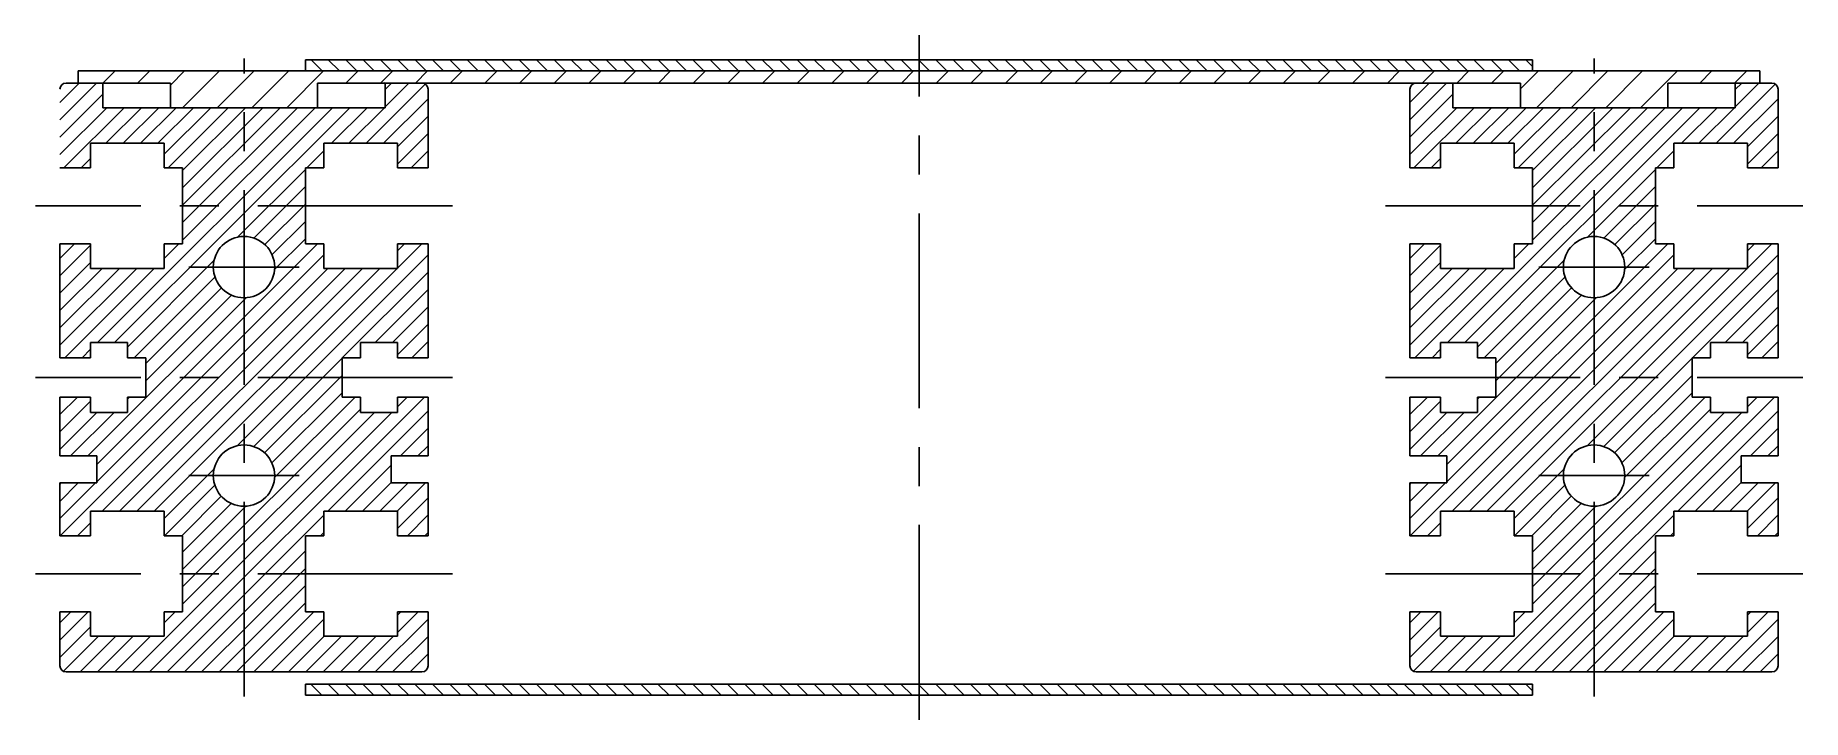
# Model space of a CAD drawing. Extents: x -3 to 1062, y -8 to 436.
# Drawn here: x 917.8 to 1061.8, y 126.1 to 181.9 of the extents above; entities that cross this region are included whole.
import ezdxf

# ---------------------------------------------------------------- set-up
doc = ezdxf.new("R2010")
doc.units = 0
doc.header["$LTSCALE"] = 0.5
doc.linetypes.add('CENTER', pattern=[50.8, 31.75, -6.35, 6.35, -6.35])
doc.layers.get('0').update_dxf_attribs({"linetype": 'CONTINUOUS'})
doc.layers.add('CENTER', color=1, linetype='CENTER')

msp = doc.modelspace()

# ---------------------------------------------------------------- linework, layer by layer
at = {"color": 7, "linetype": 'CONTINUOUS'}
for p, q in [((921.3, 179), (1058.3, 179)), ((921.3, 178), (921.3, 179)), ((939.8, 179), (939.8, 179.9)), ((939.8, 179.9), (1039.8, 179.9)), ((1039.8, 179), (1039.8, 179.9)), ((1058.3, 178), (1058.3, 179)), ((920.3, 178), (928.8, 178)), ((923.3, 178), (923.3, 176)), ((928.8, 178), (928.8, 176)), ((1038.8, 178), (940.8, 178)), ((940.8, 176), (940.8, 178)), ((946.3, 176), (946.3, 178)), ((949.8, 171.1), (949.8, 177.5)), ((1029.8, 171.1), (1029.8, 177.5)), ((1033.3, 176), (1033.3, 178)), ((1038.8, 176), (1038.8, 178)), ((1050.8, 178), (1050.8, 176)), ((1059.3, 178), (1050.8, 178)), ((1056.3, 178), (1056.3, 176)), ((1059.8, 177.5), (1059.8, 171.1)), ((923.3, 176), (946.3, 176)), ((1056.3, 176), (1033.3, 176)), ((928.3, 173.1), (922.3, 173.1)), ((922.3, 173.1), (922.3, 171.1)), ((928.3, 171.1), (928.3, 173.1)), ((947.3, 173.1), (941.3, 173.1)), ((941.3, 173.1), (941.3, 171.1)), ((947.3, 171.1), (947.3, 173.1)), ((1032.3, 171.1), (1032.3, 173.1)), ((1032.3, 173.1), (1038.3, 173.1)), ((1038.3, 173.1), (1038.3, 171.1)), ((1051.3, 171.1), (1051.3, 173.1)), ((1051.3, 173.1), (1057.3, 173.1)), ((1057.3, 173.1), (1057.3, 171.1)), ((922.3, 171.1), (919.8, 171.1)), ((929.8, 171.1), (928.3, 171.1)), ((929.8, 164.9), (929.8, 171.1)), ((941.3, 171.1), (939.8, 171.1)), ((939.8, 171.1), (939.8, 164.9)), ((949.8, 171.1), (947.3, 171.1)), ((1029.8, 171.1), (1032.3, 171.1)), ((1038.3, 171.1), (1039.8, 171.1)), ((1039.8, 171.1), (1039.8, 164.9)), ((1049.8, 164.9), (1049.8, 171.1)), ((1049.8, 171.1), (1051.3, 171.1)), ((1057.3, 171.1), (1059.8, 171.1)), ((919.8, 164.9), (919.8, 155.6)), ((919.8, 164.9), (922.3, 164.9)), ((922.3, 164.9), (922.3, 162.9)), ((928.3, 162.9), (928.3, 164.9)), ((928.3, 164.9), (929.8, 164.9)), ((939.8, 164.9), (941.3, 164.9)), ((941.3, 164.9), (941.3, 162.9)), ((947.3, 162.9), (947.3, 164.9)), ((947.3, 164.9), (949.8, 164.9)), ((949.8, 155.6), (949.8, 164.9)), ((1032.3, 164.9), (1029.8, 164.9)), ((1029.8, 155.6), (1029.8, 164.9)), ((1032.3, 162.9), (1032.3, 164.9)), ((1039.8, 164.9), (1038.3, 164.9)), ((1038.3, 164.9), (1038.3, 162.9)), ((1051.3, 164.9), (1049.8, 164.9)), ((1051.3, 162.9), (1051.3, 164.9)), ((1059.8, 164.9), (1057.3, 164.9)), ((1057.3, 164.9), (1057.3, 162.9)), ((1059.8, 164.9), (1059.8, 155.6)), ((922.3, 162.9), (928.3, 162.9)), ((941.3, 162.9), (947.3, 162.9)), ((1038.3, 162.9), (1032.3, 162.9)), ((1057.3, 162.9), (1051.3, 162.9)), ((922.3, 155.6), (919.8, 155.6)), ((925.3, 156.85), (922.3, 156.85)), ((922.3, 156.85), (922.3, 155.6)), ((925.3, 155.6), (925.3, 156.85)), ((926.8, 155.6), (925.3, 155.6)), ((926.8, 152.4), (926.8, 155.6)), ((944.3, 155.6), (942.8, 155.6)), ((942.8, 155.6), (942.8, 152.4)), ((947.3, 156.85), (944.3, 156.85)), ((944.3, 156.85), (944.3, 155.6)), ((947.3, 155.6), (947.3, 156.85)), ((949.8, 155.6), (947.3, 155.6)), ((1029.8, 155.6), (1032.3, 155.6)), ((1032.3, 155.6), (1032.3, 156.85)), ((1032.3, 156.85), (1035.3, 156.85)), ((1035.3, 156.85), (1035.3, 155.6)), ((1035.3, 155.6), (1036.8, 155.6)), ((1036.8, 155.6), (1036.8, 152.4)), ((1052.8, 152.4), (1052.8, 155.6)), ((1052.8, 155.6), (1054.3, 155.6)), ((1054.3, 155.6), (1054.3, 156.85)), ((1054.3, 156.85), (1057.3, 156.85)), ((1057.3, 156.85), (1057.3, 155.6)), ((1057.3, 155.6), (1059.8, 155.6)), ((919.8, 152.4), (919.8, 147.6)), ((919.8, 152.4), (922.3, 152.4)), ((922.3, 152.4), (922.3, 151.15)), ((925.3, 151.15), (925.3, 152.4)), ((925.3, 152.4), (926.8, 152.4)), ((942.8, 152.4), (944.3, 152.4)), ((944.3, 152.4), (944.3, 151.15)), ((947.3, 151.15), (947.3, 152.4)), ((947.3, 152.4), (949.8, 152.4)), ((949.8, 147.6), (949.8, 152.4)), ((1032.3, 152.4), (1029.8, 152.4)), ((1029.8, 147.6), (1029.8, 152.4)), ((1032.3, 151.15), (1032.3, 152.4)), ((1036.8, 152.4), (1035.3, 152.4)), ((1035.3, 152.4), (1035.3, 151.15)), ((1054.3, 152.4), (1052.8, 152.4)), ((1054.3, 151.15), (1054.3, 152.4)), ((1059.8, 152.4), (1057.3, 152.4)), ((1057.3, 152.4), (1057.3, 151.15)), ((1059.8, 152.4), (1059.8, 147.6)), ((922.3, 151.15), (925.3, 151.15)), ((944.3, 151.15), (947.3, 151.15)), ((1035.3, 151.15), (1032.3, 151.15)), ((1057.3, 151.15), (1054.3, 151.15)), ((922.8, 147.6), (919.8, 147.6)), ((922.8, 145.4), (922.8, 147.6)), ((949.8, 147.6), (946.8, 147.6)), ((946.8, 147.6), (946.8, 145.4)), ((1029.8, 147.6), (1032.8, 147.6)), ((1032.8, 147.6), (1032.8, 145.4)), ((1056.8, 145.4), (1056.8, 147.6)), ((1056.8, 147.6), (1059.8, 147.6)), ((919.8, 145.4), (919.8, 141.1)), ((919.8, 145.4), (922.8, 145.4)), ((946.8, 145.4), (949.8, 145.4)), ((949.8, 141.1), (949.8, 145.4)), ((1032.8, 145.4), (1029.8, 145.4)), ((1029.8, 141.1), (1029.8, 145.4)), ((1059.8, 145.4), (1056.8, 145.4)), ((1059.8, 145.4), (1059.8, 141.1)), ((928.3, 143.1), (922.3, 143.1)), ((922.3, 143.1), (922.3, 141.1)), ((928.3, 141.1), (928.3, 143.1)), ((947.3, 143.1), (941.3, 143.1)), ((941.3, 143.1), (941.3, 141.1)), ((947.3, 141.1), (947.3, 143.1)), ((1032.3, 141.1), (1032.3, 143.1)), ((1032.3, 143.1), (1038.3, 143.1)), ((1038.3, 143.1), (1038.3, 141.1)), ((1051.3, 141.1), (1051.3, 143.1)), ((1051.3, 143.1), (1057.3, 143.1)), ((1057.3, 143.1), (1057.3, 141.1)), ((922.3, 141.1), (919.8, 141.1)), ((929.8, 141.1), (928.3, 141.1)), ((929.8, 134.9), (929.8, 141.1)), ((941.3, 141.1), (939.8, 141.1)), ((939.8, 141.1), (939.8, 134.9)), ((949.8, 141.1), (947.3, 141.1)), ((1029.8, 141.1), (1032.3, 141.1)), ((1038.3, 141.1), (1039.8, 141.1)), ((1039.8, 141.1), (1039.8, 134.9)), ((1049.8, 134.9), (1049.8, 141.1)), ((1049.8, 141.1), (1051.3, 141.1)), ((1057.3, 141.1), (1059.8, 141.1)), ((919.8, 134.9), (919.8, 130.5)), ((919.8, 134.9), (922.3, 134.9)), ((922.3, 134.9), (922.3, 132.9)), ((928.3, 132.9), (928.3, 134.9)), ((928.3, 134.9), (929.8, 134.9)), ((939.8, 134.9), (941.3, 134.9)), ((941.3, 134.9), (941.3, 132.9)), ((947.3, 132.9), (947.3, 134.9)), ((947.3, 134.9), (949.8, 134.9)), ((949.8, 130.5), (949.8, 134.9)), ((1032.3, 134.9), (1029.8, 134.9)), ((1029.8, 130.5), (1029.8, 134.9)), ((1032.3, 132.9), (1032.3, 134.9)), ((1039.8, 134.9), (1038.3, 134.9)), ((1038.3, 134.9), (1038.3, 132.9)), ((1051.3, 134.9), (1049.8, 134.9)), ((1051.3, 132.9), (1051.3, 134.9)), ((1059.8, 134.9), (1057.3, 134.9)), ((1057.3, 134.9), (1057.3, 132.9)), ((1059.8, 134.9), (1059.8, 130.5)), ((922.3, 132.9), (928.3, 132.9)), ((941.3, 132.9), (947.3, 132.9)), ((1038.3, 132.9), (1032.3, 132.9)), ((1057.3, 132.9), (1051.3, 132.9)), ((920.3, 130), (949.3, 130)), ((1059.3, 130), (1030.3, 130)), ((1039.8, 129), (939.8, 129)), ((939.8, 128.1), (939.8, 129)), ((1039.8, 128.1), (1039.8, 129)), ((1039.8, 128.1), (939.8, 128.1))]:
    msp.add_line(p, q, dxfattribs=at)
at = {"color": 3, "linetype": 'CONTINUOUS'}
for p, q in [((923.31, 178), (924.31, 179)), ((926.13, 178), (927.13, 179)), ((928.8, 177.84), (929.96, 179)), ((929.79, 176), (932.79, 179)), ((932.62, 176), (935.62, 179)), ((935.45, 176), (938.45, 179)), ((938.28, 176), (941.28, 179)), ((941.16, 179), (940.26, 179.9)), ((942.57, 179), (941.67, 179.9)), ((943.99, 179), (943.09, 179.9)), ((943.11, 178), (944.11, 179)), ((945.4, 179), (944.5, 179.9)), ((946.81, 179), (945.91, 179.9)), ((945.93, 178), (946.93, 179)), ((948.23, 179), (947.33, 179.9)), ((949.64, 179), (948.74, 179.9)), ((948.76, 178), (949.76, 179)), ((951.06, 179), (950.16, 179.9)), ((952.47, 179), (951.57, 179.9)), ((951.59, 178), (952.59, 179)), ((953.89, 179), (952.99, 179.9)), ((955.3, 179), (954.4, 179.9)), ((954.42, 178), (955.42, 179)), ((956.71, 179), (955.81, 179.9)), ((958.13, 179), (957.23, 179.9)), ((957.25, 178), (958.25, 179)), ((959.54, 179), (958.64, 179.9)), ((960.96, 179), (960.06, 179.9)), ((960.08, 178), (961.08, 179)), ((962.37, 179), (961.47, 179.9)), ((963.78, 179), (962.88, 179.9)), ((962.9, 178), (963.9, 179)), ((965.2, 179), (964.3, 179.9)), ((966.61, 179), (965.71, 179.9)), ((965.73, 178), (966.73, 179)), ((968.03, 179), (967.13, 179.9)), ((969.44, 179), (968.54, 179.9)), ((968.56, 178), (969.56, 179)), ((970.86, 179), (969.96, 179.9)), ((972.27, 179), (971.37, 179.9)), ((971.39, 178), (972.39, 179)), ((973.68, 179), (972.78, 179.9)), ((975.1, 179), (974.2, 179.9)), ((974.22, 178), (975.22, 179)), ((976.51, 179), (975.61, 179.9)), ((977.93, 179), (977.03, 179.9)), ((977.05, 178), (978.05, 179)), ((979.34, 179), (978.44, 179.9)), ((980.76, 179), (979.86, 179.9)), ((979.87, 178), (980.87, 179)), ((982.17, 179), (981.27, 179.9)), ((983.58, 179), (982.68, 179.9)), ((982.7, 178), (983.7, 179)), ((985, 179), (984.1, 179.9)), ((986.41, 179), (985.51, 179.9)), ((985.53, 178), (986.53, 179)), ((987.83, 179), (986.93, 179.9)), ((989.24, 179), (988.34, 179.9)), ((988.36, 178), (989.36, 179)), ((990.65, 179), (989.75, 179.9)), ((992.07, 179), (991.17, 179.9)), ((991.19, 178), (992.19, 179)), ((993.48, 179), (992.58, 179.9)), ((994.9, 179), (994, 179.9)), ((994.02, 178), (995.02, 179)), ((996.31, 179), (995.41, 179.9)), ((997.73, 179), (996.83, 179.9)), ((996.85, 178), (997.85, 179)), ((999.14, 179), (998.24, 179.9)), ((1000.55, 179), (999.65, 179.9)), ((999.67, 178), (1000.67, 179)), ((1001.97, 179), (1001.07, 179.9)), ((1003.38, 179), (1002.48, 179.9)), ((1002.5, 178), (1003.5, 179)), ((1004.8, 179), (1003.9, 179.9)), ((1006.21, 179), (1005.31, 179.9)), ((1005.33, 178), (1006.33, 179)), ((1007.63, 179), (1006.73, 179.9)), ((1009.04, 179), (1008.14, 179.9)), ((1008.16, 178), (1009.16, 179)), ((1010.45, 179), (1009.55, 179.9)), ((1011.87, 179), (1010.97, 179.9)), ((1010.99, 178), (1011.99, 179)), ((1013.28, 179), (1012.38, 179.9)), ((1014.7, 179), (1013.8, 179.9)), ((1013.82, 178), (1014.82, 179)), ((1016.11, 179), (1015.21, 179.9)), ((1017.53, 179), (1016.63, 179.9)), ((1016.64, 178), (1017.64, 179)), ((1018.94, 179), (1018.04, 179.9)), ((1020.35, 179), (1019.45, 179.9)), ((1019.47, 178), (1020.47, 179)), ((1021.77, 179), (1020.87, 179.9)), ((1023.18, 179), (1022.28, 179.9)), ((1022.3, 178), (1023.3, 179)), ((1024.6, 179), (1023.7, 179.9)), ((1026.01, 179), (1025.11, 179.9)), ((1025.13, 178), (1026.13, 179)), ((1027.42, 179), (1026.52, 179.9)), ((1028.84, 179), (1027.94, 179.9)), ((1027.96, 178), (1028.96, 179)), ((1030.25, 179), (1029.35, 179.9)), ((1031.67, 179), (1030.77, 179.9)), ((1030.79, 178), (1031.79, 179)), ((1033.08, 179), (1032.18, 179.9)), ((1034.5, 179), (1033.6, 179.9)), ((1033.61, 178), (1034.61, 179)), ((1035.91, 179), (1035.01, 179.9)), ((1037.32, 179), (1036.42, 179.9)), ((1036.44, 178), (1037.44, 179)), ((1038.74, 179), (1037.84, 179.9)), ((1038.8, 177.53), (1040.27, 179)), ((1039.8, 179.35), (1039.25, 179.9)), ((1040.1, 176), (1043.1, 179)), ((1042.93, 176), (1045.93, 179)), ((1045.76, 176), (1048.76, 179)), ((1048.59, 176), (1051.59, 179)), ((1053.41, 178), (1054.41, 179)), ((1056.24, 178), (1057.24, 179)), ((919.8, 176.43), (921.37, 178)), ((919.8, 175.01), (922.79, 178)), ((944.76, 173.1), (949.57, 177.92)), ((946.24, 178), (946.3, 178.06)), ((946.3, 177.47), (946.83, 178)), ((946.3, 176.06), (948.24, 178)), ((1029.8, 176.43), (1031.37, 178)), ((1029.8, 175.01), (1032.79, 178)), ((1054.76, 173.1), (1059.57, 177.92)), ((1056.24, 178), (1056.3, 178.06)), ((1056.3, 177.47), (1056.83, 178)), ((1056.3, 176.06), (1058.24, 178)), ((919.8, 173.6), (923.3, 177.1)), ((919.8, 172.18), (923.61, 176)), ((920.13, 171.1), (925.03, 176)), ((922.85, 156.85), (942, 176)), ((923.54, 173.1), (926.44, 176)), ((924.26, 156.85), (943.41, 176)), ((924.96, 173.1), (927.86, 176)), ((926.37, 173.1), (929.27, 176)), ((927.79, 173.1), (930.69, 176)), ((928.3, 172.2), (932.1, 176)), ((928.61, 171.1), (933.51, 176)), ((929.8, 170.87), (934.93, 176)), ((929.8, 169.46), (936.34, 176)), ((929.8, 168.04), (937.76, 176)), ((929.8, 166.63), (939.17, 176)), ((929.8, 165.21), (940.59, 176)), ((941.93, 173.1), (944.83, 176)), ((943.34, 173.1), (946.24, 176)), ((946.17, 173.1), (949.8, 176.73)), ((1029.8, 173.6), (1033.3, 177.1)), ((1029.8, 172.18), (1033.61, 176)), ((1030.13, 171.1), (1035.03, 176)), ((1032.85, 156.85), (1052, 176)), ((1033.54, 173.1), (1036.44, 176)), ((1034.26, 156.85), (1053.41, 176)), ((1034.96, 173.1), (1037.86, 176)), ((1036.37, 173.1), (1039.27, 176)), ((1037.79, 173.1), (1040.69, 176)), ((1038.3, 172.2), (1042.1, 176)), ((1038.61, 171.1), (1043.51, 176)), ((1039.8, 170.87), (1044.93, 176)), ((1039.8, 169.46), (1046.34, 176)), ((1039.8, 168.04), (1047.76, 176)), ((1039.8, 166.63), (1049.17, 176)), ((1039.8, 165.21), (1050.59, 176)), ((1051.93, 173.1), (1054.83, 176)), ((1053.34, 173.1), (1056.24, 176)), ((1056.17, 173.1), (1059.8, 176.73)), ((947.3, 172.81), (949.8, 175.31)), ((1057.3, 172.81), (1059.8, 175.31)), ((947.3, 171.4), (949.8, 173.9)), ((1057.3, 171.4), (1059.8, 173.9)), ((921.54, 171.1), (922.3, 171.86)), ((939.93, 171.1), (941.3, 172.47)), ((948.41, 171.1), (949.8, 172.49)), ((1031.54, 171.1), (1032.3, 171.86)), ((1049.93, 171.1), (1051.3, 172.47)), ((1058.41, 171.1), (1059.8, 172.49)), ((934.27, 165.44), (939.8, 170.97)), ((1044.27, 165.44), (1049.8, 170.97)), ((935.61, 165.37), (939.8, 169.56)), ((1045.61, 165.37), (1049.8, 169.56)), ((936.49, 164.84), (939.8, 168.14)), ((1046.49, 164.84), (1049.8, 168.14)), ((937.08, 164.01), (939.8, 166.73)), ((1047.08, 164.01), (1049.8, 166.73)), ((919.8, 163.7), (921, 164.9)), ((919.8, 162.28), (922.3, 164.78)), ((922.8, 146.9), (940.8, 164.9)), ((928.3, 163.71), (929.49, 164.9)), ((937.29, 162.81), (939.8, 165.31)), ((947.3, 164.33), (947.87, 164.9)), ((947.3, 162.91), (949.28, 164.9)), ((1029.8, 163.7), (1031, 164.9)), ((1029.8, 162.28), (1032.3, 164.78)), ((1032.8, 146.9), (1050.8, 164.9)), ((1038.3, 163.71), (1039.49, 164.9)), ((1047.29, 162.81), (1049.8, 165.31)), ((1057.3, 164.33), (1057.87, 164.9)), ((1057.3, 162.91), (1059.28, 164.9)), ((919.8, 160.87), (922.3, 163.37)), ((919.8, 159.46), (923.24, 162.9)), ((919.8, 158.04), (924.66, 162.9)), ((919.8, 156.63), (926.07, 162.9)), ((919.83, 141.1), (941.63, 162.9)), ((920.19, 155.6), (927.49, 162.9)), ((922.8, 145.49), (941.3, 163.99)), ((923.24, 143.1), (943.04, 162.9)), ((924.66, 143.1), (944.46, 162.9)), ((925.3, 156.47), (932.35, 163.53)), ((926.07, 143.1), (945.87, 162.9)), ((927.48, 143.1), (947.28, 162.9)), ((934.23, 148.44), (949.8, 164)), ((1029.8, 160.87), (1032.3, 163.37)), ((1029.8, 159.46), (1033.24, 162.9)), ((1029.8, 158.04), (1034.66, 162.9)), ((1029.8, 156.63), (1036.07, 162.9)), ((1029.83, 141.1), (1051.63, 162.9)), ((1030.19, 155.6), (1037.49, 162.9)), ((1032.8, 145.49), (1051.3, 163.99)), ((1033.24, 143.1), (1053.04, 162.9)), ((1034.66, 143.1), (1054.46, 162.9)), ((1035.3, 156.47), (1042.35, 163.53)), ((1036.07, 143.1), (1055.87, 162.9)), ((1037.48, 143.1), (1057.28, 162.9)), ((1044.23, 148.44), (1059.8, 164)), ((925.84, 155.6), (932.43, 162.19)), ((926.8, 155.14), (932.96, 161.3)), ((942.81, 155.6), (949.8, 162.59)), ((1035.84, 155.6), (1042.43, 162.19)), ((1036.8, 155.14), (1042.96, 161.3)), ((1052.81, 155.6), (1059.8, 162.59)), ((922.08, 147.6), (934.99, 160.51)), ((926.8, 153.73), (933.79, 160.71)), ((945.48, 156.85), (949.8, 161.17)), ((1032.08, 147.6), (1044.99, 160.51)), ((1036.8, 153.73), (1043.79, 160.71)), ((1055.48, 156.85), (1059.8, 161.17)), ((946.89, 156.85), (949.8, 159.76)), ((1056.89, 156.85), (1059.8, 159.76)), ((947.3, 155.84), (949.8, 158.34)), ((1057.3, 155.84), (1059.8, 158.34)), ((921.6, 155.6), (922.3, 156.3)), ((935.59, 148.37), (942.8, 155.59)), ((944.23, 155.6), (944.3, 155.67)), ((948.47, 155.6), (949.8, 156.93)), ((1031.6, 155.6), (1032.3, 156.3)), ((1045.59, 148.37), (1052.8, 155.59)), ((1054.23, 155.6), (1054.3, 155.67)), ((1058.47, 155.6), (1059.8, 156.93)), ((936.48, 147.85), (942.8, 154.17)), ((1046.48, 147.85), (1052.8, 154.17)), ((937.07, 147.03), (942.8, 152.76)), ((1047.07, 147.03), (1052.8, 152.76)), ((919.8, 152.38), (919.81, 152.4)), ((919.8, 150.97), (921.23, 152.4)), ((919.8, 149.56), (922.3, 152.06)), ((925.3, 152.23), (925.47, 152.4)), ((927.11, 130), (949.51, 152.4)), ((929.8, 136.93), (944.3, 151.43)), ((937.29, 145.84), (943.86, 152.4)), ((941.63, 143.1), (949.8, 151.27)), ((947.3, 151.6), (948.1, 152.4)), ((1029.8, 152.38), (1029.81, 152.4)), ((1029.8, 150.97), (1031.23, 152.4)), ((1029.8, 149.56), (1032.3, 152.06)), ((1035.3, 152.23), (1035.47, 152.4)), ((1037.11, 130), (1059.51, 152.4)), ((1039.8, 136.93), (1054.3, 151.43)), ((1047.29, 145.84), (1053.86, 152.4)), ((1051.63, 143.1), (1059.8, 151.27)), ((1057.3, 151.6), (1058.1, 152.4)), ((919.8, 148.14), (922.81, 151.15)), ((920.67, 147.6), (924.22, 151.15)), ((925.7, 130), (946.85, 151.15)), ((929.8, 135.51), (945.43, 151.15)), ((947.54, 147.6), (949.8, 149.86)), ((1029.8, 148.14), (1032.81, 151.15)), ((1030.67, 147.6), (1034.22, 151.15)), ((1035.7, 130), (1056.85, 151.15)), ((1039.8, 135.51), (1055.43, 151.15)), ((1057.54, 147.6), (1059.8, 149.86)), ((948.95, 147.6), (949.8, 148.44)), ((1058.95, 147.6), (1059.8, 148.44)), ((928.3, 142.5), (932.36, 146.56)), ((943.04, 143.1), (946.8, 146.86)), ((944.45, 143.1), (946.8, 145.44)), ((1038.3, 142.5), (1042.36, 146.56)), ((1053.04, 143.1), (1056.8, 146.86)), ((1054.45, 143.1), (1056.8, 145.44)), ((919.8, 145.31), (919.88, 145.4)), ((919.8, 143.9), (921.3, 145.4)), ((919.8, 142.49), (922.71, 145.4)), ((928.31, 141.1), (932.43, 145.21)), ((929.73, 141.1), (932.95, 144.32)), ((945.87, 143.1), (948.17, 145.4)), ((947.28, 143.1), (949.58, 145.4)), ((947.3, 141.7), (949.8, 144.2)), ((1029.8, 145.31), (1029.88, 145.4)), ((1029.8, 143.9), (1031.3, 145.4)), ((1029.8, 142.49), (1032.71, 145.4)), ((1038.31, 141.1), (1042.43, 145.21)), ((1039.73, 141.1), (1042.95, 144.32)), ((1055.87, 143.1), (1058.17, 145.4)), ((1057.28, 143.1), (1059.58, 145.4)), ((1057.3, 141.7), (1059.8, 144.2)), ((928.53, 130), (941.3, 142.77)), ((929.8, 139.76), (933.76, 143.72)), ((929.8, 138.34), (934.96, 143.51)), ((948.11, 141.1), (949.8, 142.79)), ((1038.53, 130), (1051.3, 142.77)), ((1039.8, 139.76), (1043.76, 143.72)), ((1039.8, 138.34), (1044.96, 143.51)), ((1058.11, 141.1), (1059.8, 142.79)), ((921.24, 141.1), (922.3, 142.16)), ((941.04, 141.1), (941.3, 141.36)), ((949.53, 141.1), (949.8, 141.37)), ((1031.24, 141.1), (1032.3, 142.16)), ((1051.04, 141.1), (1051.3, 141.36)), ((1059.53, 141.1), (1059.8, 141.37)), ((929.94, 130), (939.8, 139.86)), ((1039.94, 130), (1049.8, 139.86)), ((931.35, 130), (939.8, 138.44)), ((1041.35, 130), (1049.8, 138.44)), ((932.77, 130), (939.8, 137.03)), ((1042.77, 130), (1049.8, 137.03)), ((934.18, 130), (939.8, 135.62)), ((1044.18, 130), (1049.8, 135.62)), ((919.8, 134), (920.7, 134.9)), ((919.8, 132.59), (922.11, 134.9)), ((928.3, 134.01), (929.18, 134.9)), ((935.6, 130), (940.5, 134.9)), ((937.01, 130), (941.3, 134.29)), ((945.5, 130), (949.8, 134.3)), ((947.3, 134.63), (947.57, 134.9)), ((947.3, 133.22), (948.98, 134.9)), ((1029.8, 134), (1030.7, 134.9)), ((1029.8, 132.59), (1032.11, 134.9)), ((1038.3, 134.01), (1039.18, 134.9)), ((1045.6, 130), (1050.5, 134.9)), ((1047.01, 130), (1051.3, 134.29)), ((1055.5, 130), (1059.8, 134.3)), ((1057.3, 134.63), (1057.57, 134.9)), ((1057.3, 133.22), (1058.98, 134.9)), ((919.8, 131.17), (922.3, 133.67)), ((920.09, 130.05), (922.94, 132.9)), ((921.46, 130), (924.36, 132.9)), ((922.87, 130), (925.77, 132.9)), ((924.28, 130), (927.18, 132.9)), ((938.43, 130), (941.33, 132.9)), ((939.84, 130), (942.74, 132.9)), ((941.25, 130), (944.15, 132.9)), ((942.67, 130), (945.57, 132.9)), ((944.08, 130), (946.98, 132.9)), ((946.91, 130), (949.8, 132.89)), ((1029.8, 131.17), (1032.3, 133.67)), ((1030.09, 130.05), (1032.94, 132.9)), ((1031.46, 130), (1034.36, 132.9)), ((1032.87, 130), (1035.77, 132.9)), ((1034.28, 130), (1037.18, 132.9)), ((1048.43, 130), (1051.33, 132.9)), ((1049.84, 130), (1052.74, 132.9)), ((1051.25, 130), (1054.15, 132.9)), ((1052.67, 130), (1055.57, 132.9)), ((1054.08, 130), (1056.98, 132.9)), ((1056.91, 130), (1059.8, 132.89)), ((948.33, 130), (949.8, 131.47)), ((1058.33, 130), (1059.8, 131.47)), ((941.15, 128.1), (940.25, 129)), ((942.56, 128.1), (941.66, 129)), ((943.97, 128.1), (943.07, 129)), ((945.39, 128.1), (944.49, 129)), ((946.8, 128.1), (945.9, 129)), ((948.22, 128.1), (947.32, 129)), ((949.63, 128.1), (948.73, 129)), ((951.05, 128.1), (950.15, 129)), ((952.46, 128.1), (951.56, 129)), ((953.87, 128.1), (952.97, 129)), ((955.29, 128.1), (954.39, 129)), ((956.7, 128.1), (955.8, 129)), ((958.12, 128.1), (957.22, 129)), ((959.53, 128.1), (958.63, 129)), ((960.94, 128.1), (960.04, 129)), ((962.36, 128.1), (961.46, 129)), ((963.77, 128.1), (962.87, 129)), ((965.19, 128.1), (964.29, 129)), ((966.6, 128.1), (965.7, 129)), ((968.02, 128.1), (967.12, 129)), ((969.43, 128.1), (968.53, 129)), ((970.84, 128.1), (969.94, 129)), ((972.26, 128.1), (971.36, 129)), ((973.67, 128.1), (972.77, 129)), ((975.09, 128.1), (974.19, 129)), ((976.5, 128.1), (975.6, 129)), ((977.92, 128.1), (977.02, 129)), ((979.33, 128.1), (978.43, 129)), ((980.74, 128.1), (979.84, 129)), ((982.16, 128.1), (981.26, 129)), ((983.57, 128.1), (982.67, 129)), ((984.99, 128.1), (984.09, 129)), ((986.4, 128.1), (985.5, 129)), ((987.81, 128.1), (986.91, 129)), ((989.23, 128.1), (988.33, 129)), ((990.64, 128.1), (989.74, 129)), ((992.06, 128.1), (991.16, 129)), ((993.47, 128.1), (992.57, 129)), ((994.89, 128.1), (993.99, 129)), ((996.3, 128.1), (995.4, 129)), ((997.71, 128.1), (996.81, 129)), ((999.13, 128.1), (998.23, 129)), ((1000.54, 128.1), (999.64, 129)), ((1001.96, 128.1), (1001.06, 129)), ((1003.37, 128.1), (1002.47, 129)), ((1004.79, 128.1), (1003.89, 129)), ((1006.2, 128.1), (1005.3, 129)), ((1007.61, 128.1), (1006.71, 129)), ((1009.03, 128.1), (1008.13, 129)), ((1010.44, 128.1), (1009.54, 129)), ((1011.86, 128.1), (1010.96, 129)), ((1013.27, 128.1), (1012.37, 129)), ((1014.68, 128.1), (1013.78, 129)), ((1016.1, 128.1), (1015.2, 129)), ((1017.51, 128.1), (1016.61, 129)), ((1018.93, 128.1), (1018.03, 129)), ((1020.34, 128.1), (1019.44, 129)), ((1021.76, 128.1), (1020.86, 129)), ((1023.17, 128.1), (1022.27, 129)), ((1024.58, 128.1), (1023.68, 129)), ((1026, 128.1), (1025.1, 129)), ((1027.41, 128.1), (1026.51, 129)), ((1028.83, 128.1), (1027.93, 129)), ((1030.24, 128.1), (1029.34, 129)), ((1031.66, 128.1), (1030.76, 129)), ((1033.07, 128.1), (1032.17, 129)), ((1034.48, 128.1), (1033.58, 129)), ((1035.9, 128.1), (1035, 129)), ((1037.31, 128.1), (1036.41, 129)), ((1038.73, 128.1), (1037.83, 129)), ((1039.8, 128.44), (1039.24, 129))]:
    msp.add_line(p, q, dxfattribs=at)
at = {"color": 7, "linetype": 'CONTINUOUS'}
for centre in [(934.8, 163), (1044.8, 163), (934.8, 146), (1044.8, 146)]:
    msp.add_circle(centre, 2.5, dxfattribs=at)
for centre, start, end in [((920.3, 177.5), 90, 180), ((949.3, 177.5), 0, 90), ((1030.3, 177.5), 90, 180), ((1059.3, 177.5), 0, 90), ((920.3, 130.5), 180, 270), ((949.3, 130.5), 270, 0), ((1030.3, 130.5), 180, 270), ((1059.3, 130.5), 270, 0)]:
    msp.add_arc(centre, 0.5, start, end, dxfattribs=at)
at = {"layer": 'CENTER', "color": 1, "linetype": 'CENTER'}
for p, q in [((989.8, 126.1), (989.8, 181.9)), ((934.8, 128), (934.8, 180)), ((1044.8, 128), (1044.8, 180)), ((951.8, 168), (917.8, 168)), ((1027.8, 168), (1061.8, 168)), ((930.3, 163), (939.3, 163)), ((1049.3, 163), (1040.3, 163)), ((951.8, 154), (917.8, 154)), ((1027.8, 154), (1061.8, 154)), ((930.3, 146), (939.3, 146)), ((1049.3, 146), (1040.3, 146)), ((951.8, 138), (917.8, 138)), ((1027.8, 138), (1061.8, 138))]:
    msp.add_line(p, q, dxfattribs=at)

doc.saveas('drawing.dxf')
